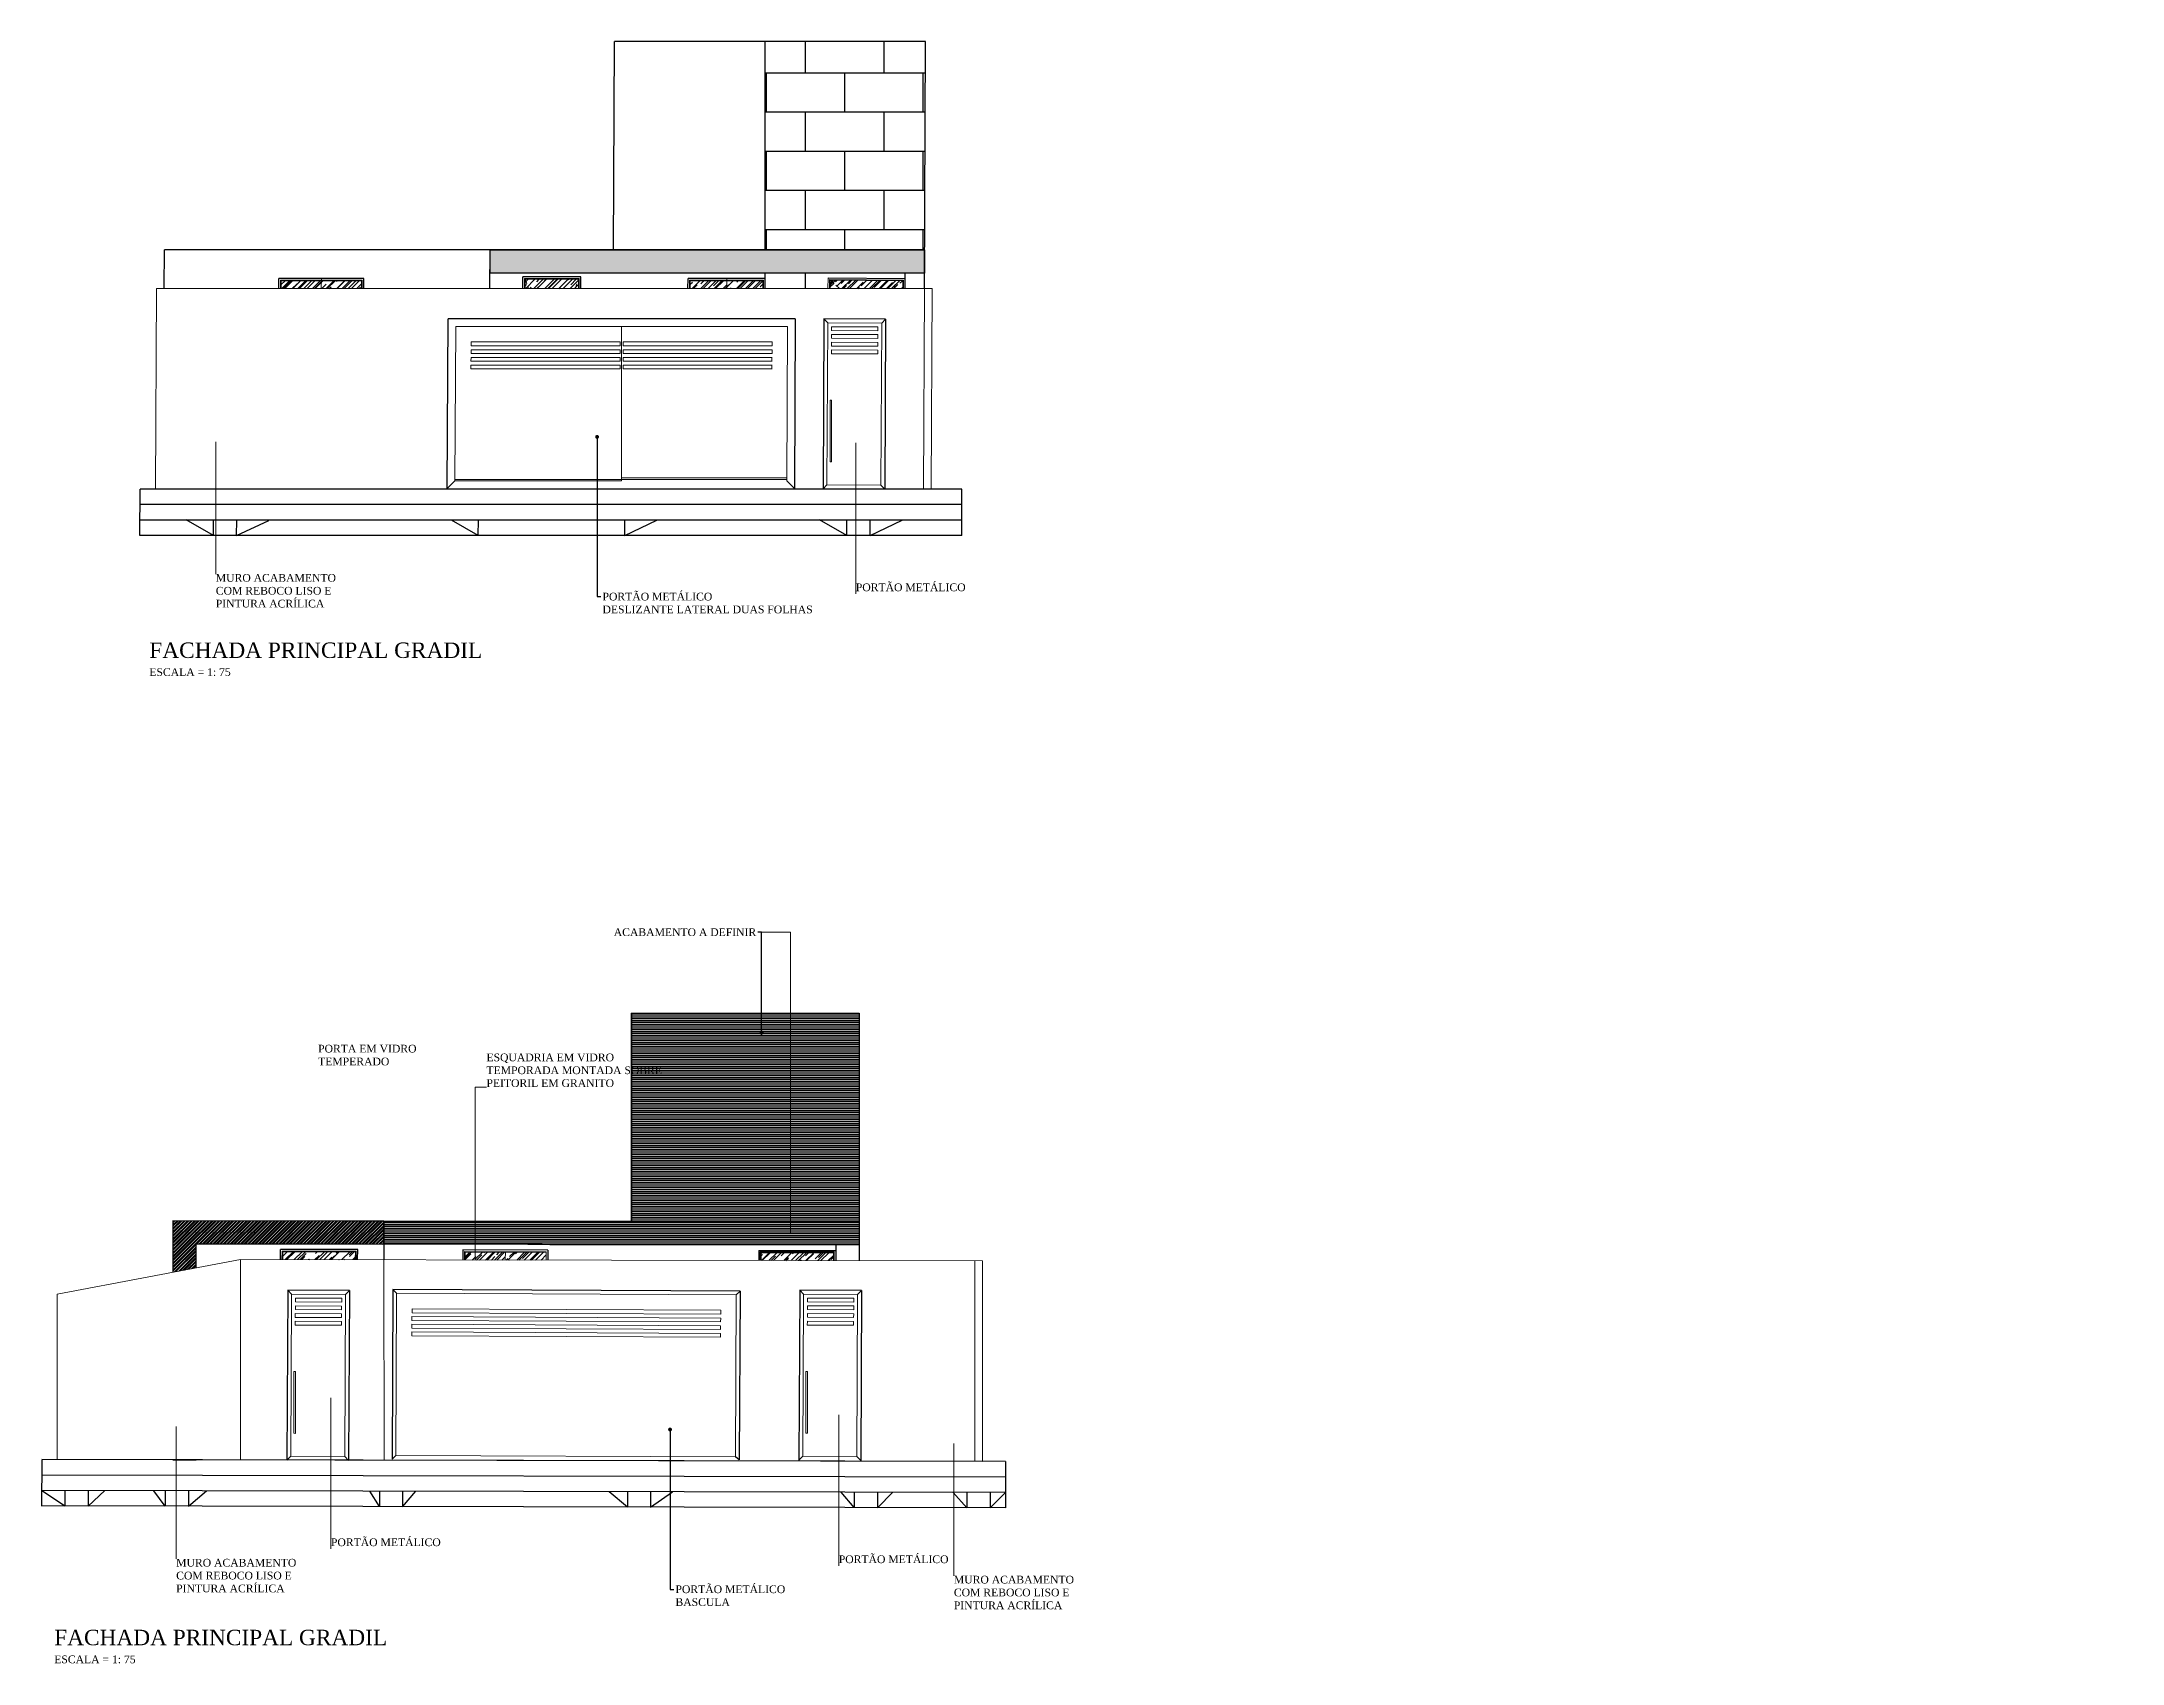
# Model space of a CAD drawing. Header units: millimetres. Extents: x 103208 to 171806, y -164 to 10038.
# Drawn here: x 122301 to 124997, y -134 to 1967 of the extents above; entities that cross this region are included whole.
import ezdxf
from ezdxf import colors
from ezdxf.entities.mleader import LeaderData, LeaderLine
from ezdxf.math import Vec2, Vec3

# ---------------------------------------------------------------- set-up
doc = ezdxf.new("R2010")
doc.units = ezdxf.units.MM
doc.linetypes.add('HIDDEN', pattern=[9.525, 6.35, -3.175])
for name, color, linetype in [('ACESSORIOS', 2, 'Continuous'), ('Grama', 84, 'Continuous'), ('JANELA', 2, 'Continuous'), ('PN060', 6, 'Continuous'), ('Texto', 2, 'Continuous')]:
    doc.layers.add(name, color=color, linetype=linetype)
for name, color, linetype, lineweight in [('Fachadas - Varanda', 3, 'Continuous', 30), ('Hachura', 1, 'Continuous', 9), ('MURO', 3, 'Continuous', 0), ('Pilares Sub-solo', 7, 'Continuous', 70), ('Pisos Externos', 15, 'Continuous', 9), ('Portas - Janelas', 2, 'Continuous', 20), ('Projeção Portas', 55, 'HIDDEN', 5)]:
    doc.layers.add(name, color=color, linetype=linetype, lineweight=lineweight)
doc.styles.get("Standard").update_dxf_attribs({"font": 'arial.ttf'})
doc.styles.add('Valéria', font='romantic.ttf', dxfattribs={"height": 10})
pattern_1 = [(45, (2223.852, 0), (8.6210459, 22.9894557), [152.4, -20.32, 50.8, -10.16]), (45, (2229.814, 13.147), (-16.7391974, 2.3707876), [30.48, -3.3528, 60.96, -7.62]), (45, (2221.337, 9.699), (32.5444482, 42.17128274), [81.28, -14.224, 40.64, -10.16])]

msp = doc.modelspace()

# ---------------------------------------------------------------- texts
at = {"char_height": 10, "attachment_point": 1}
for s, insert, width in [('{\\fRomantic|b0|i0|c2|p2;\\C2;MURO ACABAMENTO COM REBOCO LISO E PINTURA ACRÍLICA}', (122526.21538, 1277.3667, -2147.99472), 156.3279308), ('{\\fRomantic|b0|i0|c2|p2;\\C2;PORTÃO METÁLICO}', (123355.5534, 1265.13029, -2147.99472), 142.6991076), ('{\\fRomantic|b0|i0|c2|p2;\\C2;PORTA EM VIDRO\\PTEMPERADO}', (122658.75976, 667.37931, -768.95785), 125.3482265), ('{\\fRomantic|b0|i0|c2|p2;\\C2;ESQUADRIA EM VIDRO \\PTEMPORADA MONTADA SOBRE\\PPEITORIL EM GRANITO}', (122876.91859, 656.00731), 224.6255116), ('{\\fRomantic|b0|i0|c2|p2;\\C2;PORTÃO METÁLICO}', (122675.42738, 27.726, -9825), 142.6991076), ('{\\fRomantic|b0|i0|c2|p2;\\C2;MURO ACABAMENTO COM REBOCO LISO E PINTURA ACRÍLICA}', (122474.84575, 1.22762), 156.3279308), ('{\\fRomantic|b0|i0|c2|p2;\\C2;PORTÃO METÁLICO}', (123333.4191, 5.69269, -9825), 142.6991076), ('{\\fRomantic|b0|i0|c2|p2;\\C2;MURO ACABAMENTO COM REBOCO LISO E PINTURA ACRÍLICA}', (123482.56229, -20.67295, -2147.99472), 156.3279308)]:
    msp.add_mtext(s, dxfattribs=dict(at, insert=insert, width=width))
at = {"layer": 'Texto', "char_height": 10, "attachment_point": 1, "style": 'Valéria'}
for insert in [(122440.09175, 1188.61583), (122316.86166, -90.68092)]:
    msp.add_mtext('{\\H2x;\\C5;FACHADA PRINCIPAL GRADIL\\P\\H0.5x;\\C2;ESCALA = 1: 75}', dxfattribs=dict(at, insert=insert))

# ---------------------------------------------------------------- blocks, each defined once
blk = doc.blocks.new('_Dot')
at = {"color": 0, "linetype": 'ByBlock', "lineweight": -2}
blk.add_line((-0.5, 0), (-1, 0), dxfattribs=at)
at = {"color": 0, "linetype": 'ByBlock', "const_width": 0.5}
blk.add_lwpolyline([(-0.25, 0, 1), (0.25, 0, 1)], format="xyb", close=True, dxfattribs=at)

# ---------------------------------------------------------------- hatches: boundary and pattern name
h = msp.add_hatch()
h.set_pattern_fill('AR-B816', color=42, scale=0.25)
h.set_pattern_definition([(0, (5840.894, 98.13), (0, 50.8), []), (90, (5840.894, 98.13), (-50.8, 50.8), [50.8, -50.8])])
h.paths.add_polyline_path([(123392.87815, 1967.26166), (123238.07849, 1967.26166), (123238.07849, 1697.26166), (123392.87815, 1697.26166)])
h.paths.add_polyline_path([(123355.49597, 1883.78414, -1), (123355.49597, 1881.28414, -1)], flags=16)
h.paths.add_polyline_path([(123444.42587, 1967.26166), (123392.87815, 1967.26166), (123392.87815, 1697.26166), (123444.42587, 1697.26166)])
h.paths.add_polyline_path([(123238.07849, 1647.26166), (123318.21594, 1647.26166), (123318.21594, 1667.26166), (123238.07849, 1667.26166)])
h = msp.add_hatch(color=42)
h.dxf.hatch_style = 1
h.paths.add_polyline_path([(122881.66248, 1697.26166), (123444.42587, 1697.26166), (123444.42587, 1667.26166), (122881.66248, 1667.26166)])
h = msp.add_hatch()
h.set_pattern_fill('AR-B816', color=42, scale=0.25)
h.set_pattern_definition([(0, (7393.18, 98.13), (0, 50.8), []), (90, (7393.18, 98.13), (-50.8, 50.8), [50.8, -50.8])])
h.paths.add_polyline_path([(124971.71452, 1647.26166), (124996.6148, 1647.26166), (124996.71013, 1667.26166), (124971.80985, 1667.26166)])
h = msp.add_hatch()
h.set_pattern_fill('LINE', color=42, scale=0.75)
h.set_pattern_definition([(0, (5894.2087, 15.485), (0, 2.38125), [])])
h.paths.add_polyline_path([(123064.67935, 708.17663), (123359.67935, 708.17663), (123359.67935, 437.57136), (123064.67935, 438.83365)])
h.paths.add_polyline_path([(122743.88085, 438.83365), (123359.67935, 438.83365), (123359.67935, 407.5713), (122743.88344, 408.83358)])
h = msp.add_hatch()
h.set_pattern_fill('STEEL', color=42)
h.set_pattern_definition([(45, (5894.2087, 15.485), (-2.24506403, 2.24506403), []), (45, (5894.2087, 17.0725), (-2.24506403, 2.24506403), [])])
h.paths.add_polyline_path([(122470.62642, 372.61945), (122500.62929, 378.30221), (122500.62929, 409.33221), (122470.62929, 409.33221)])
h.paths.add_polyline_path([(122470.62929, 439.39377), (122743.81935, 439.39377), (122743.81935, 408.83371), (122470.62929, 409.3937)])
at = {"layer": 'Grama', "transparency": 33554559}
h = msp.add_hatch(dxfattribs=at)
h.set_pattern_fill('AR-RROOF', color=33, scale=0.4, angle=45)
h.set_pattern_definition(pattern_1)
h.paths.add_polyline_path([(123322.48122, 1658.18302), (123416.43023, 1658.18302), (123416.43023, 1647.26166), (123322.48122, 1647.26166)])
h.paths.add_polyline_path([(123141.07214, 1657.26166), (123235.05184, 1657.26166), (123235.05184, 1647.26166), (123141.07214, 1647.26166)])
h.paths.add_polyline_path([(122927.17579, 1659.26174), (122996.15133, 1659.26174), (122996.15133, 1647.26166), (122927.17579, 1647.26166)])
h.paths.add_polyline_path([(122610.99874, 1657.26166), (122714.95226, 1657.26166), (122714.95226, 1647.26166), (122610.99874, 1647.26166)])
h = msp.add_hatch(dxfattribs=at)
h.set_pattern_fill('AR-RROOF', color=33, scale=0.4, angle=45)
h.set_pattern_definition(pattern_1)
h.paths.add_polyline_path([(123232.67935, 397.83915), (123326.5127, 397.83915), (123326.5127, 387.65974), (123232.67935, 387.65974)])
h.paths.add_polyline_path([(122849.42318, 398.60906), (122954.40252, 398.60906), (122954.40252, 388.42251), (122849.42318, 388.42251)])
h.paths.add_polyline_path([(122613.02615, 399.10179), (122706.97873, 399.10179), (122706.97873, 388.92968), (122613.02615, 388.92968)])

# ---------------------------------------------------------------- linework, layer by layer
for p, q in [((123041.56429, 1697.26166, 17502.00528), (123042.85125, 1967.26166, 17502.00528)), ((123445.85583, 1967.26166, 7677.00528), (123042.85125, 1967.26166, 7677.00528)), ((123238.07849, 1697.26166, 7677.00528), (123238.07849, 1967.26166, 7677.00528)), ((123444.33054, 1647.26166, 17502.00528), (123445.85583, 1967.26166, 17502.00528)), ((122459.41936, 1647.26166, 17502.00528), (122459.65768, 1697.26166, 17502.00528)), ((123444.56887, 1697.26166, 7677.00528), (122459.65768, 1697.26166, 7677.00528)), ((122881.42415, 1647.26166, 17502.00528), (122881.66248, 1697.26166, 17502.00528)), ((122715.01422, 1660.26166, 17502.00528), (122715.01429, 1660.27596, 17502.00528)), ((122716.01424, 1660.26166, 17502.00528), (122716.01428, 1660.27119, 17502.00528)), ((123444.42587, 1667.26166, 7677.00528), (122881.51948, 1667.26166, 7677.00528)), ((123238.07849, 1657.26166, 7677.00528), (123238.07234, 1657.26166, 7677.00528)), ((123238.07849, 1658.26166, 7677.00528), (123238.07439, 1658.26166, 7677.00528)), ((123238.07849, 1660.26166, 7677.00528), (123238.07849, 1667.26166, 7677.00528)), ((123419.43026, 1647.26166, 17502.00528), (123419.49223, 1660.26166, 17502.00528)), ((123419.49223, 1660.26166, 17502.00528), (123419.52559, 1667.26166, 17502.00528)), ((122427.89373, 1327.26166, 17502.00528), (122428.17973, 1387.26166, 17502.00528)), ((123443.09125, 1387.26166, 7677.00528), (122428.17973, 1387.26166, 7677.00528)), ((123453.09137, 1387.26166, 7677.00528), (122428.17973, 1387.26166, 7677.00528)), ((123493.09182, 1387.26166, 7677.00528), (122428.17973, 1387.26166, 7677.00528)), ((123492.80583, 1327.26166, 17502.00528), (123493.09182, 1387.26166, 17502.00528)), ((123492.99649, 1367.26166, 7677.00528), (122428.17973, 1367.26166, 7677.00528)), ((123492.80583, 1327.26166, 7677.00528), (122427.89373, 1327.26166, 7677.00528)), ((123492.90116, 1347.26166, 7677.00528), (122428.17973, 1347.26166, 7677.00528)), ((122523.24641, 1327.26161, 28913.93703), (122487.89381, 1347.43034, 28676.26647)), ((122553.24607, 1327.11861, 28913.93703), (122594.8366, 1346.9206, 29173.56806)), ((122866.31256, 1327.4046, 19088.93703), (122831.50628, 1347.26166, 18854.93934)), ((123056.11182, 1327.26161, 19088.93703), (123097.70236, 1347.06359, 19348.56806)), ((123343.95552, 1327.4046, 19088.93703), (123308.60291, 1347.57334, 18851.26647)), ((123373.95517, 1327.26161, 19088.93703), (123415.54571, 1347.06359, 19348.56806)), ((123064.67935, 708.17663), (123064.67935, 438.17606)), ((123359.67935, 707.57193, 6049.56671), (123064.67935, 708.17663, 4039.54265)), ((123359.67935, 707.57193), (123359.67935, 387.57126)), ((122470.62929, 439.39377), (122470.62929, 389.41416)), ((123359.67935, 437.57136, 6053.33775), (122470.62929, 439.39377, -4.33013)), ((122500.62929, 439.39377), (122500.62929, 439.33227)), ((122743.81935, 438.83377), (122743.81935, 388.85417)), ((122470.62929, 409.3937, -3.91113), (122470.5678, 409.39383, -4.33013)), ((123359.67935, 407.5713, 6053.75675), (122500.62929, 409.33221, 200.4981)), ((123329.67935, 407.6328), (123329.67935, 387.65325)), ((123326.51273, 400.88392), (123326.51273, 400.88252)), ((123327.51273, 400.88392), (123327.51273, 400.88299)), ((122300.62935, 129.47511), (122300.50637, 69.47523)), ((123549.67935, 107.2017, 7556.94821), (122300.58895, 109.76213, -953.90529)), ((123549.67935, 127.20174, 7556.66888), (122300.62935, 129.76208, -953.9093)), ((123519.67935, 127.24274, 7147.85), (122470.62929, 129.39312, -0.00043)), ((123549.67935, 127.24274), (123549.67935, 67.20162)), ((123549.67935, 87.20166, 7557.22755), (122300.54795, 89.76217, -953.90529)), ((122330.62935, 69.70046), (122300.54795, 89.76217, -953.90529)), ((122330.62935, 89.70051), (122330.62935, 69.70046)), ((122360.62935, 89.63901), (122360.62935, 69.70046)), ((122360.62935, 69.70046), (122382.25227, 89.59469, -397.20139)), ((122460.81582, 69.4336, 138.38173), (122445.82563, 89.46437, 35.96462)), ((122460.75364, 89.43377, 92.25449), (122460.81582, 69.4336, 138.38173)), ((122490.75398, 89.37228, 92.61141), (122490.81567, 69.52686, 138.38173)), ((122490.81567, 69.52686, 138.38173), (122513.94349, 89.32474, 500.09531)), ((122738.19204, 68.86503, 2130.49551), (122725.7159, 88.89065, 1943.03645)), ((122738.22347, 88.86501, 2039.58187), (122738.19202, 68.85786, 2130.5281)), ((122768.22341, 88.80351, 2039.64706), (122768.19199, 68.8107, 2130.5281)), ((122768.19199, 68.8107, 2130.5281), (122785.25754, 88.76859, 2348.73178)), ((123059.67935, 68.20603), (123036.06831, 88.25448, 4057.6663)), ((123059.67935, 88.20608), (123059.67935, 68.17529)), ((123089.67935, 88.14458), (123089.67935, 68.17529)), ((123089.67935, 68.17529), (123117.86021, 88.08682, 4614.96696)), ((123353.50879, 67.60373, 6323.07548), (123336.64128, 87.63835, 6105.66262)), ((123353.54978, 87.60369, 6323.07548), (123353.50879, 67.60373, 6323.07548)), ((123383.54972, 87.5422, 6323.07548), (123383.50872, 67.54224, 6323.07548)), ((123383.50872, 67.54224, 6323.07548), (123403.48157, 87.50134, 6561.08836)), ((123499.52416, 67.32058, 7420.17594), (123481.8561, 87.34069, 7095.10424)), ((123499.57588, 87.30436, 4948.7816), (123499.52416, 67.32058, 7420.17594)), ((123529.57582, 87.24287, 4946.78396), (123529.52406, 67.24293, 7420.17594)), ((123529.52406, 67.24293, 7420.17594), (123549.67935, 87.20166, 7557.22755)), ((123549.67935, 87.20166, 7557.22755), (123549.67935, 86.15337)), ((123549.67935, 67.20162, 7557.50689), (122300.50695, 69.76221, -953.90529))]:
    msp.add_line(p, q)
at = {"elevation": 7677.00528}
msp.add_lwpolyline([(122881.66248, 1697.26166), (123444.42587, 1697.26166), (123444.42587, 1667.26166), (122881.66248, 1667.26166)], close=True, dxfattribs=at)
for points, elevation in [([(122523.24641, 1327.26161), (122523.34174, 1347.26138)], 28913.93703), ([(122553.24607, 1327.11861), (122553.34139, 1347.11839)], 28913.93703), ([(122866.31256, 1327.4046), (122866.4072, 1347.26166)], 19088.93703), ([(123056.11182, 1327.26161), (123056.20715, 1347.26138)], 19088.93703), ([(123343.95552, 1327.4046), (123344.05084, 1347.40437)], 19088.93703), ([(123373.95517, 1327.26161), (123374.0505, 1347.26138)], 19088.93703)]:
    msp.add_lwpolyline(points, dxfattribs=dict(elevation=elevation))
for points in [[(123064.67935, 708.17663), (123359.67935, 708.17663), (123359.67935, 437.57136), (123064.67935, 438.83365)], [(122743.88085, 438.83365), (123359.67935, 438.83365), (123359.67935, 407.5713), (122743.88344, 408.83358)]]:
    msp.add_lwpolyline(points, close=True)
for points in [[(122743.81935, 438.83377), (122470.62929, 439.39377), (122470.62642, 372.61945)], [(122500.62929, 378.30221), (122500.62929, 409.33221), (122743.81935, 408.83371), (122743.88085, 438.83365)], [(122470.61595, 129.39314), (122500.62929, 129.39314)]]:
    msp.add_lwpolyline(points)
at = {"layer": 'ACESSORIOS'}
for p, q in [((122607.95104, 1647.26166, 17502.00528), (122608.01301, 1660.26166, 17502.00528)), ((122718.01426, 1660.26166, 7677.00528), (122608.01301, 1660.26166, 7677.00528)), ((122717.95229, 1647.26166, 17502.00528), (122718.01426, 1660.26166, 17502.00528)), ((122924.15118, 1647.26166, -107131.75502), (122924.18193, 1662.26174, -107131.75502)), ((122999.18278, 1662.26126, -103516.99542), (122924.18193, 1662.26174, -107131.75502)), ((122999.15134, 1647.26166, -107131.75502), (122999.18209, 1662.26174, -107131.75502)), ((123138.05163, 1647.26166, -107131.75502), (123138.07828, 1660.26166, -107131.75502)), ((123238.07849, 1660.26166, 7677.00528), (123138.07828, 1660.26166, 7677.00528)), ((123235.07848, 1660.26166, -107131.75502), (123235.0785, 1660.26781, -107131.75502)), ((123236.07849, 1660.26166, -107131.75502), (123236.0785, 1660.26576, -107131.75502)), ((123238.05184, 1647.26166, -107131.75502), (123238.07849, 1660.26166, -107131.75502)), ((123319.49562, 1661.21162, 879.7081), (123419.49221, 1660.25833, 879.7081)), ((122826.08804, 1388.05765, 17502.00528), (122827.13667, 1608.05765, 17502.00528)), ((123277.14178, 1608.05765, 17502.00528), (122827.13667, 1608.05765, 17502.00528)), ((123267.14167, 1608.05765, 17502.00528), (123267.1419, 1608.10532, 17502.00528)), ((123277.14177, 1608.05515, 17502.00528), (123276.09315, 1388.05765, 17502.00528)), ((123277.14178, 1598.05765, 17502.00528), (123277.09412, 1598.05765, 17502.00528)), ((123314.14135, 1607.8788, 17502.00528), (123313.09273, 1387.88129, 17502.00528)), ((123394.14044, 1607.49748, 20247.3609), (123314.14135, 1607.8788, 19956.84708)), ((123319.11746, 1602.85502, 17502.00528), (123314.14135, 1607.8788, 17502.00528)), ((123389.11667, 1602.52137, 20229.20379), (123394.14044, 1607.49748, 20247.3609)), ((123394.14044, 1607.49748, 17502.00528), (123393.09182, 1387.49998, 17502.00528)), ((122826.08804, 1388.05765, 17502.00528), (122836.13582, 1398.05765, 17502.00528)), ((123276.09315, 1388.05765, 17502.00528), (123266.1407, 1398.05765, 17502.00528)), ((123313.09273, 1387.88129, 17502.00528), (123318.11651, 1392.85741, 17502.00528)), ((123393.09182, 1387.49998, 17502.00528), (123388.11571, 1392.52375, 17502.00528)), ((122609.97857, 389.12852), (122610.04044, 402.10792)), ((122710.0406, 401.90294, 5.05329), (122610.04044, 402.10792, -676.31189)), ((122846.42935, 401.62336, 2556.75332), (122846.40275, 388.64389, 2556.75332)), ((122956.42851, 401.09905, 2556.75332), (122956.40252, 388.41841, 2556.75332)), ((123229.67935, 400.83776), (123329.51273, 400.88391)), ((123229.67935, 400.83776), (123229.67935, 387.85824)), ((122619.39556, 349.19031, -1857.7872), (122618.34694, 129.19281, -1857.7872)), ((122699.39465, 348.809, 887.56843), (122619.39556, 349.19031, 597.05461)), ((122624.37167, 344.16654, -1857.7872), (122619.39556, 349.19031, -1857.7872)), ((122694.37088, 343.83288, 869.41132), (122699.39465, 348.809, 887.56843)), ((122699.39465, 348.809, -1857.7872), (122698.34603, 128.81149, -1857.7872)), ((122755.59008, 350.31914, 1921.48443), (122754.54146, 130.32164, 1921.48443)), ((123205.58497, 348.17423, 3664.56737), (122755.59008, 350.31914, 2030.42712)), ((122755.59008, 350.31914, 1921.48443), (122760.56619, 345.29536, 1921.48443)), ((123200.56119, 343.19812, 1921.48443), (123205.58497, 348.17423, 1921.48443)), ((123205.58497, 348.17423, 1921.48443), (123204.54217, 129.39921, 1921.48443)), ((123282.90505, 349.23823, 1866.33949), (123281.85643, 129.24073, 1866.33949)), ((123287.88116, 344.21445, 1866.33949), (123282.90505, 349.23823, 1866.33949)), ((123362.90414, 348.85691, 4611.69512), (123282.90505, 349.23823, 4321.18129)), ((123357.88036, 343.8808, 4593.538), (123362.90414, 348.85691, 4611.69512)), ((123362.90414, 348.85691, 1866.33949), (123361.85552, 128.85941, 1866.33949)), ((122754.54146, 130.32164, 1921.48443), (122759.56523, 135.29775, 1921.48443)), ((122618.34694, 129.19281, -1857.7872), (122623.37072, 134.16892, -1857.7872)), ((122698.34603, 128.81149, -1857.7872), (122693.36992, 133.83527, -1857.7872)), ((123204.54217, 129.39921, 1921.48443), (123199.56024, 133.20051, 1921.48443)), ((123281.85643, 129.24073, 1866.33949), (123286.8802, 134.21684, 1866.33949)), ((123361.85552, 128.85941, 1866.33949), (123356.87941, 133.88319, 1866.33949))]:
    msp.add_line(p, q, dxfattribs=at)
at = {"layer": 'Fachadas - Varanda'}
for p, q in [((123419.43026, 1647.26166, 7677.00528), (123419.49221, 1660.25833, 7677.00528)), ((122709.97873, 388.92353), (122710.0406, 401.90294))]:
    msp.add_line(p, q, dxfattribs=at)
at = {"layer": 'Hachura'}
for p, q in [((122609.95107, 1647.26166, 17502.00528), (122610.0035, 1658.26166, 17502.00528)), ((122716.0047, 1658.26166, 7677.00528), (122610.0035, 1658.26166, 7677.00528)), ((122715.95227, 1647.26166, 17502.00528), (122716.0047, 1658.26166, 17502.00528)), ((122926.15119, 1647.26166, -107131.75502), (122926.17784, 1660.26174, -107131.75502)), ((122997.17798, 1660.26174, -2147.99472), (122926.17784, 1660.26174, -2147.99472)), ((122997.15134, 1647.26166, -107131.75502), (122997.17798, 1660.26174, -107131.75502)), ((123140.05164, 1647.26166, -107131.75502), (123140.07419, 1658.26166, -107131.75502)), ((123236.07439, 1658.26166, 7677.00528), (123140.07419, 1658.26166, 7677.00528)), ((123236.05184, 1647.26166, -107131.75502), (123236.07439, 1658.26166, -107131.75502)), ((123321.42915, 1647.26166, 7677.00528), (123321.48602, 1659.19255, 7677.00528)), ((123321.48602, 1659.19255, 879.7081), (123417.48275, 1658.27739, 879.7081)), ((123417.43024, 1647.26166, 7677.00528), (123417.48275, 1658.27739, 7677.00528)), ((122836.13582, 1398.05765, 17502.00528), (122837.08912, 1598.05765, 17502.00528)), ((123267.094, 1598.05765, 17502.00528), (122837.08912, 1598.05765, 17502.00528)), ((123052.09156, 1598.05765, 17502.00528), (123052.09156, 1398.05765, 17502.00528)), ((123266.1407, 1398.05765, 17502.00528), (123267.094, 1598.05765, 17502.00528)), ((123319.11746, 1602.85502, 17502.00528), (123318.11651, 1392.85741, 17502.00528)), ((123389.11667, 1602.52137, 20229.20379), (123319.11746, 1602.85502, 19975.0042)), ((123389.11667, 1602.52137, 17502.00528), (123388.11571, 1392.52375, 17502.00528)), ((123266.1407, 1402.05765, 17502.00528), (123052.09156, 1402.05765, 17502.00528)), ((123266.1407, 1400.05765, 17502.00528), (122836.13582, 1400.05765, 17502.00528)), ((123052.09156, 1398.05765, 17502.00528), (122836.13582, 1398.05765, 17502.00528)), ((123388.11571, 1392.52375, 20229.20379), (123318.11651, 1392.85741, 19975.0042)), ((122611.97858, 389.12442), (122612.03091, 400.10384)), ((122708.03106, 399.90705, -8.61104), (122612.03091, 400.10384, -662.7216)), ((122707.97873, 388.92763), (122708.03106, 399.90705)), ((122848.42524, 399.61383, 2556.75332), (122848.40274, 388.63979, 2556.75332)), ((122954.42443, 399.10858, -7314.6803), (122848.42524, 399.61383, -7699.61254)), ((122954.42443, 399.10858, 2556.75332), (122954.40252, 388.42251, 2556.75332)), ((123231.67935, 398.83869), (123327.51273, 398.88299)), ((123231.67935, 398.83869), (123231.67935, 387.85414)), ((123327.51273, 398.88299), (123327.5127, 387.65769)), ((122624.37167, 344.16654, -1857.7872), (122623.37072, 134.16892, -1857.7872)), ((122694.37088, 343.83288, 869.41132), (122624.37167, 344.16654, 615.21172)), ((122694.37088, 343.83288, -1857.7872), (122693.36992, 133.83527, -1857.7872)), ((122760.56619, 345.29536, 1921.48443), (122759.56523, 135.29775, 1921.48443)), ((123200.56119, 343.19812, 3646.41026), (122760.56619, 345.29536, 2048.58423)), ((123200.56119, 343.19812, 1921.48443), (123199.56024, 133.20051, 1921.48443)), ((123287.88116, 344.21445, 1866.33949), (123286.8802, 134.21684, 1866.33949)), ((123357.88036, 343.8808, 4593.538), (123287.88116, 344.21445, 4339.33841)), ((123357.88036, 343.8808, 1866.33949), (123356.87941, 133.88319, 1866.33949)), ((123199.56024, 133.20051, 3646.41026), (122759.56523, 135.29775, 2048.58423)), ((122693.36992, 133.83527, 869.41132), (122623.37072, 134.16892, 615.21172)), ((123356.87941, 133.88319, 4593.538), (123286.8802, 134.21684, 4339.33841))]:
    msp.add_line(p, q, dxfattribs=at)
at = {"layer": 'JANELA'}
msp.add_line((122956.42851, 401.09905, -7307.43716), (122846.42935, 401.62336, -7706.89514), dxfattribs=at)
at = {"layer": 'MURO'}
for p, q in [((122448.18018, 1387.30932, 17502.00528), (122449.41924, 1647.26166, 17502.00528)), ((123454.33066, 1647.26166, 7677.00528), (122449.41924, 1647.26166, 7677.00528)), ((123444.33054, 1647.26166, 7677.00528), (123443.09125, 1387.26166, 17502.00528)), ((123453.09114, 1387.21399, 17502.00528), (123454.33066, 1647.26166, 17502.00528)), ((122558.34694, 389.23435, -1263.74242), (122320.62935, 344.20891, -1857.7872)), ((123519.67935, 387.26378, 7348.62829), (122558.34694, 389.23435, 798.45443)), ((122558.34694, 389.23435, -1857.7872), (122558.34694, 129.19281, -1857.7872)), ((122743.81935, 388.85417), (122744.54157, 128.83164, 1866.33949)), ((123509.67935, 387.28428), (123509.67935, 127.26324)), ((123519.67935, 387.26378), (123519.67935, 127.24274))]:
    msp.add_line(p, q, dxfattribs=at)
at = {"layer": 'MURO', "elevation": -1857.7872}
msp.add_lwpolyline([(122320.62935, 344.20891), (122320.62935, 129.68009)], dxfattribs=at)
at = {"layer": 'Pisos Externos'}
for p, q in [((122715.99994, 1657.26166, 7677.00528), (122609.99873, 1657.26166, 7677.00528)), ((122610.95108, 1647.26166, 17502.00528), (122611.00351, 1658.26166, 17502.00528)), ((122663.01363, 1660.26166, 7677.00528), (122662.95167, 1647.26166, 7677.00528)), ((122714.95226, 1647.26166, 17502.00528), (122715.00469, 1658.26166, 17502.00528)), ((122997.17594, 1659.26174, -2147.99472), (122926.17579, 1659.26174, -2147.99472)), ((122927.15119, 1647.26166, -107131.75502), (122927.17784, 1660.26174, -107131.75502)), ((122996.15133, 1647.26166, -107131.75502), (122996.17798, 1660.26174, -107131.75502)), ((123236.07234, 1657.26166, 7677.00528), (123140.07214, 1657.26166, 7677.00528)), ((123141.05164, 1647.26166, -107131.75502), (123141.07419, 1658.26166, -107131.75502)), ((123188.42742, 1660.26161, 7677.00528), (123188.42433, 1647.26166, 7677.00528)), ((123235.05184, 1647.26166, -107131.75502), (123235.07438, 1658.26166, -107131.75502)), ((123321.48125, 1658.19255, 879.7081), (123417.47798, 1657.27739, 879.7081)), ((123322.42916, 1647.26166, 7677.00528), (123322.48598, 1659.18302, 7677.00528)), ((123416.43023, 1647.26166, 7677.00528), (123416.48278, 1658.28693, 7677.00528)), ((123324.09357, 1597.83124, 17502.00528), (123324.06974, 1592.8313, 17502.00528)), ((123384.06906, 1592.54531, 20211.04668), (123324.06974, 1592.8313, 19993.16131)), ((123384.09289, 1597.54526, 20211.04668), (123324.09357, 1597.83124, 19993.16131)), ((123384.09289, 1597.54526, 17502.00528), (123384.06906, 1592.54531, 17502.00528)), ((122856.92252, 1563.05765, 17502.00528), (122856.94635, 1568.05765, 17502.00528)), ((123050.09156, 1568.05765, 17502.00528), (122856.94635, 1568.05765, 17502.00528)), ((122856.97018, 1573.05765, 17502.00528), (122856.99402, 1578.05765, 17502.00528)), ((123050.09156, 1573.05765, 17502.00528), (122856.97018, 1573.05765, 17502.00528)), ((123050.09156, 1578.05765, 17502.00528), (122856.99402, 1578.05765, 17502.00528)), ((123050.09156, 1578.05765, 17502.00528), (123050.09156, 1573.05765, 17502.00528)), ((123050.09156, 1568.05765, 17502.00528), (123050.09156, 1563.05765, 17502.00528)), ((123246.99845, 1578.05765, 17502.00528), (123054.09156, 1578.05765, 17502.00528)), ((123054.09156, 1578.05765, 17502.00528), (123054.09156, 1573.05765, 17502.00528)), ((123246.99845, 1573.05765, 17502.00528), (123054.09156, 1573.05765, 17502.00528)), ((123246.99845, 1568.05765, 17502.00528), (123054.09156, 1568.05765, 17502.00528)), ((123054.09156, 1568.05765, 17502.00528), (123054.09156, 1563.05765, 17502.00528)), ((123246.92695, 1563.05765, 17502.00528), (123246.95078, 1568.05765, 17502.00528)), ((123246.97461, 1573.05765, 17502.00528), (123246.99845, 1578.05765, 17502.00528)), ((123323.95058, 1567.83159, 17502.00528), (123323.92675, 1562.83164, 17502.00528)), ((123383.9499, 1567.5456, 20211.04668), (123323.95058, 1567.83159, 19993.16131)), ((123323.99824, 1577.83147, 17502.00528), (123323.97441, 1572.83153, 17502.00528)), ((123383.97373, 1572.54554, 20211.04668), (123323.97441, 1572.83153, 19993.16131)), ((123383.99756, 1577.54548, 20211.04668), (123323.99824, 1577.83147, 19993.16131)), ((123324.04591, 1587.83136, 17502.00528), (123324.02207, 1582.83141, 17502.00528)), ((123384.02139, 1582.54543, 20211.04668), (123324.02207, 1582.83141, 19993.16131)), ((123384.04523, 1587.54537, 20211.04668), (123324.04591, 1587.83136, 19993.16131)), ((123383.9499, 1567.5456, 17502.00528), (123383.92606, 1562.54565, 17502.00528)), ((123383.99756, 1577.54548, 17502.00528), (123383.97373, 1572.54554, 17502.00528)), ((123384.04523, 1587.54537, 17502.00528), (123384.02139, 1582.54543, 17502.00528)), ((122856.82719, 1543.05765, 17502.00528), (122856.85102, 1548.05765, 17502.00528)), ((123050.09156, 1543.05765, 17502.00528), (122856.82719, 1543.05765, 17502.00528)), ((123050.09156, 1548.05765, 17502.00528), (122856.85102, 1548.05765, 17502.00528)), ((122856.87485, 1553.05765, 17502.00528), (122856.89869, 1558.05765, 17502.00528)), ((123050.09156, 1553.05765, 17502.00528), (122856.87485, 1553.05765, 17502.00528)), ((123050.09156, 1558.05765, 17502.00528), (122856.89869, 1558.05765, 17502.00528)), ((123050.09156, 1563.05765, 17502.00528), (122856.92252, 1563.05765, 17502.00528)), ((122996.9809, 1563.05774, 7677.00528), (122925.98075, 1563.05774, 7677.00528)), ((123050.09156, 1558.05765, 17502.00528), (123050.09156, 1553.05765, 17502.00528)), ((123050.09156, 1548.05765, 17502.00528), (123050.09156, 1543.05765, 17502.00528)), ((123246.99845, 1563.05765, 17502.00528), (123054.09156, 1563.05765, 17502.00528)), ((123246.99845, 1558.05765, 17502.00528), (123054.09156, 1558.05765, 17502.00528)), ((123054.09156, 1558.05765, 17502.00528), (123054.09156, 1553.05765, 17502.00528)), ((123246.99845, 1553.05765, 17502.00528), (123054.09156, 1553.05765, 17502.00528)), ((123246.99845, 1548.05765, 17502.00528), (123054.09156, 1548.05765, 17502.00528)), ((123054.09156, 1548.05765, 17502.00528), (123054.09156, 1543.05765, 17502.00528)), ((123246.99845, 1543.05765, 17502.00528), (123054.09156, 1543.05765, 17502.00528)), ((123246.83162, 1543.05765, 17502.00528), (123246.85545, 1548.05765, 17502.00528)), ((123246.87928, 1553.05765, 17502.00528), (123246.90312, 1558.05765, 17502.00528)), ((123383.92606, 1562.54565, 20211.04668), (123323.92675, 1562.83164, 19993.16131)), ((122526.21538, 1277.3667, -2147.99472), (122526.21538, 1448.68547, -2147.99472)), ((123355.5534, 1251.72792, -2147.99472), (123355.5534, 1447.29913, -2147.99472)), ((123322.0915, 1422.56179, 20199.93792), (123324.0915, 1422.55229, 20199.93792)), ((123233.4676, 813.16396), (123270.84978, 813.16396)), ((123270.84978, 813.16396), (123270.84978, 423.86619)), ((122876.91859, 612.46688), (122862.24174, 612.46688)), ((122862.24174, 612.46688), (122862.24174, 388.61142)), ((122708.0263, 398.90706, -8.62955), (122612.02614, 399.10384, -662.74011)), ((122612.97858, 389.12237), (122613.03091, 400.10179)), ((122706.97873, 388.92968), (122707.03106, 399.9091)), ((122954.42238, 398.10858, -7314.67044), (122848.42319, 398.61382, -7699.60267)), ((122849.42523, 399.60906, 2556.75332), (122849.40274, 388.63774, 2556.75332)), ((122901.42483, 399.3612, -7507.14642), (122901.37321, 388.53121, -7507.14642)), ((123231.67935, 397.83869), (123327.51272, 397.88299)), ((123232.67935, 398.83915), (123232.67935, 387.85209)), ((123326.51273, 398.88252), (123326.5127, 387.65974)), ((122629.30012, 329.14287, -1857.7872), (122629.27629, 324.14293, -1857.7872)), ((122689.2756, 323.85694, 851.25421), (122629.27629, 324.14293, 633.36884)), ((122689.29944, 328.85689, 851.25421), (122629.30012, 329.14287, 633.36884)), ((122629.34778, 339.14276, -1857.7872), (122629.32395, 334.14282, -1857.7872)), ((122689.32327, 333.85683, 851.25421), (122629.32395, 334.14282, 633.36884)), ((122689.3471, 338.85677, 851.25421), (122629.34778, 339.14276, 633.36884)), ((122689.29944, 328.85689, -1857.7872), (122689.2756, 323.85694, -1857.7872)), ((122689.3471, 338.85677, -1857.7872), (122689.32327, 333.85683, -1857.7872)), ((122780.47063, 325.20026, 1921.48443), (122780.4468, 320.20032, 1921.48443)), ((123180.46609, 323.29368, 3573.7818), (122780.47063, 325.20026, 2121.21269)), ((123292.8096, 329.19079, 1866.33949), (123292.78577, 324.19085, 1866.33949)), ((123352.78509, 323.90486, 4575.38089), (123292.78577, 324.19085, 4357.49552)), ((123352.80892, 328.90481, 4575.38089), (123292.8096, 329.19079, 4357.49552)), ((123292.85727, 339.19068, 1866.33949), (123292.83343, 334.19074, 1866.33949)), ((123352.83275, 333.90475, 4575.38089), (123292.83343, 334.19074, 4357.49552)), ((123352.85659, 338.90469, 4575.38089), (123292.85727, 339.19068, 4357.49552)), ((123352.80892, 328.90481, 1866.33949), (123352.78509, 323.90486, 1866.33949)), ((123352.85659, 338.90469, 1866.33949), (123352.83275, 333.90475, 1866.33949)), ((122629.20479, 309.1431, -1857.7872), (122629.18096, 304.14316, -1857.7872)), ((122689.18027, 303.85717, 851.25421), (122629.18096, 304.14316, 633.36884)), ((122689.20411, 308.85711, 851.25421), (122629.20479, 309.1431, 633.36884)), ((122629.25245, 319.14299, -1857.7872), (122629.22862, 314.14304, -1857.7872)), ((122689.22794, 313.85706, 851.25421), (122629.22862, 314.14304, 633.36884)), ((122689.25177, 318.857, 851.25421), (122629.25245, 319.14299, 633.36884)), ((122689.20411, 308.85711, -1857.7872), (122689.18027, 303.85717, -1857.7872)), ((122689.25177, 318.857, -1857.7872), (122689.22794, 313.85706, -1857.7872)), ((122780.3753, 305.20049, 1921.48443), (122780.35147, 300.20054, 1921.48443)), ((123180.34693, 298.29396, 3573.7818), (122780.35147, 300.20054, 2121.21269)), ((123180.37076, 303.29391, 3573.7818), (122780.3753, 305.20049, 2121.21269)), ((122780.42297, 315.20037, 1921.48443), (122780.39914, 310.20043, 1921.48443)), ((123180.39459, 308.29385, 3573.7818), (122780.39914, 310.20043, 2121.21269)), ((123180.41842, 313.29379, 3573.7818), (122780.42297, 315.20037, 2121.21269)), ((123180.44226, 318.29374, 3573.7818), (122780.4468, 320.20032, 2121.21269)), ((123180.37076, 303.29391, 1921.48443), (123180.34693, 298.29396, 1921.48443)), ((123180.41842, 313.29379, 1921.48443), (123180.39459, 308.29385, 1921.48443)), ((123180.46609, 323.29368, 1921.48443), (123180.44226, 318.29374, 1921.48443)), ((123292.71427, 309.19102, 1866.33949), (123292.69044, 304.19108, 1866.33949)), ((123352.68976, 303.90509, 4575.38089), (123292.69044, 304.19108, 4357.49552)), ((123352.71359, 308.90503, 4575.38089), (123292.71427, 309.19102, 4357.49552)), ((123292.76194, 319.19091, 1866.33949), (123292.73811, 314.19096, 1866.33949)), ((123352.73742, 313.90498, 4575.38089), (123292.73811, 314.19096, 4357.49552)), ((123352.76126, 318.90492, 4575.38089), (123292.76194, 319.19091, 4357.49552)), ((123352.71359, 308.90503, 1866.33949), (123352.68976, 303.90509, 1866.33949)), ((123352.76126, 318.90492, 1866.33949), (123352.73742, 313.90498, 1866.33949)), ((122780.32764, 295.2006, 1921.48443), (122780.30381, 290.20066, 1921.48443)), ((123180.29926, 288.29408, 3573.7818), (122780.30381, 290.20066, 2121.21269)), ((123180.32309, 293.29402, 3573.7818), (122780.32764, 295.2006, 2121.21269)), ((123180.32309, 293.29402, 1921.48443), (123180.29926, 288.29408, 1921.48443)), ((122675.42738, 14.32363, -9825), (122675.42738, 209.89484, -9825)), ((122474.84575, 1.22762), (122474.84575, 172.54639)), ((122627.34571, 163.87331, 840.14545), (122629.34571, 163.86381, 840.14545)), ((123290.85519, 163.92123, 4564.27213), (123292.85519, 163.91173, 4564.27213)), ((123333.4191, -7.70967, -9825), (123333.4191, 187.86153, -9825)), ((123482.56229, -20.67295, -2147.99472), (123482.56229, 150.64583, -2147.99472))]:
    msp.add_line(p, q, dxfattribs=at)
for points, elevation in [([(123322.0915, 1502.56179), (123322.0915, 1422.56179)], 20199.93792), ([(123324.0915, 1422.55229), (123324.0915, 1502.56179), (123322.0915, 1502.56179)], 20199.93792), ([(122627.34571, 243.87331), (122627.34571, 163.87331)], 840.14545), ([(122629.34571, 163.86381), (122629.34571, 243.87331), (122627.34571, 243.87331)], 840.14545), ([(123290.85519, 243.92123), (123290.85519, 163.92123)], 4564.27213), ([(123292.85519, 163.91173), (123292.85519, 243.92123), (123290.85519, 243.92123)], 4564.27213)]:
    msp.add_lwpolyline(points, dxfattribs=dict(at, elevation=elevation))
at = {"layer": 'Portas - Janelas'}
msp.add_line((123319.42913, 1647.26166, 7677.00528), (123319.49562, 1661.21162, 7677.00528), dxfattribs=at)
at = {"layer": 'Projeção Portas'}
for p, q in [((122927.17579, 1659.26174, -107131.75502), (122931.41927, 1647.26166, -94143.9795)), ((122991.88325, 1647.26166, -94143.9795), (122996.17593, 1659.26174, -107131.75502)), ((123334.45452, 1647.26166, 5984.33392), (123322.48122, 1658.18302, 7677.00528)), ((123417.48275, 1658.27739, 7677.00528), (123402.81987, 1647.26166, 7677.00528))]:
    msp.add_line(p, q, dxfattribs=at)

msp.set_redraw_order([(e.dxf.handle, doc.entitydb.next_handle()) for e in msp.query("TEXT MTEXT ATTDEF DIMENSION ARC_DIMENSION")])  # texts and dimensions are drawn at this point

# ---------------------------------------------------------------- leaders
at = {"layer": 'Pilares Sub-solo'}
ml = msp.add_multileader_mtext('Standard', dxfattribs=at)
ml.set_content('ACABAMENTO A DEFINIR', color=2, style='Valéria')
ml.set_leader_properties(color=15)
ml.set_arrow_properties(name='DOT')
ml.build(insert=Vec2(0, 0))
ml.multileader.update_dxf_attribs({"dogleg_length": 5, "arrow_head_size": 5})
ctx = ml.context
ctx.base_point, ctx.char_height, ctx.arrow_head_size, ctx.plane_origin = Vec3(123044.06819, 813.16396), 10, 5, Vec3(123233.4676, 705.58105)
ctx.text_align_type = 2
notes = []
notes.append((ctx, [(0, (1, 1, 0), (123233.4676, 813.16396), (-1, 0), 5, [(0, [(123233.4676, 683.07963)], 0, [])])]))
ctx.mtext.insert, ctx.mtext.alignment, ctx.mtext.flow_direction = Vec3(123226.4676, 818.26751), 3, 5
at = {"layer": 'PN060'}
ml = msp.add_multileader_mtext('Standard', dxfattribs=at)
ml.set_content('PORTÃO METÁLICO\\PDESLIZANTE LATERAL DUAS FOLHAS', color=2, style='Valéria')
ml.set_leader_properties(color=15)
ml.set_arrow_properties(name='DOT')
ml.build(insert=Vec2(0, 0))
ml.multileader.update_dxf_attribs({"dogleg_length": 5, "arrow_head_size": 5})
ctx = ml.context
ctx.base_point, ctx.char_height, ctx.arrow_head_size, ctx.plane_origin = Vec3(123025.30526, 1248.03408, 9825), 10, 5, Vec3(123020.30526, 1455.10326, 9825)
notes.append((ctx, [(0, (1, 1, 0), (123020.30526, 1248.03408, 9825), (1, 0), 5, [(0, [(123020.30526, 1455.10326, 9825)], 0, [])])]))
ctx.mtext.insert, ctx.mtext.flow_direction = Vec3(123027.30526, 1253.13763, 9825), 5
ml = msp.add_multileader_mtext('Standard', dxfattribs=at)
ml.set_content('PORTÃO METÁLICO\\PBASCULA', color=2, style='Valéria')
ml.set_leader_properties(color=15)
ml.set_arrow_properties(name='DOT')
ml.build(insert=Vec2(0, 0))
ml.multileader.update_dxf_attribs({"dogleg_length": 5, "arrow_head_size": 5})
ctx = ml.context
ctx.base_point, ctx.char_height, ctx.arrow_head_size, ctx.plane_origin = Vec3(123119.84012, -38.28199, -9146.15412), 10, 5, Vec3(123114.84012, 168.78719, -9146.15412)
notes.append((ctx, [(0, (1, 1, 0), (123114.84012, -38.28199, -9146.15412), (1, 0), 5, [(0, [(123114.84012, 168.78719, -9146.15412)], 0, [])])]))
ctx.mtext.insert, ctx.mtext.flow_direction = Vec3(123121.84012, -33.17844, -9146.15412), 5
for ctx, leaders in notes:
    for number, flags, end, landing, length, lines in leaders:
        leader = LeaderData()
        leader.index, (leader.has_last_leader_line, leader.has_dogleg_vector, leader.attachment_direction) = number, flags
        leader.last_leader_point, leader.dogleg_vector, leader.dogleg_length = Vec3(end), Vec3(landing), length
        for number, points, colour, breaks in lines:
            line = LeaderLine()
            line.index, line.vertices, line.color, line.breaks = number, Vec3.list(points), colors.encode_raw_color(colour), breaks
            leader.lines.append(line)
        ctx.leaders.append(leader)

doc.saveas('drawing.dxf')
